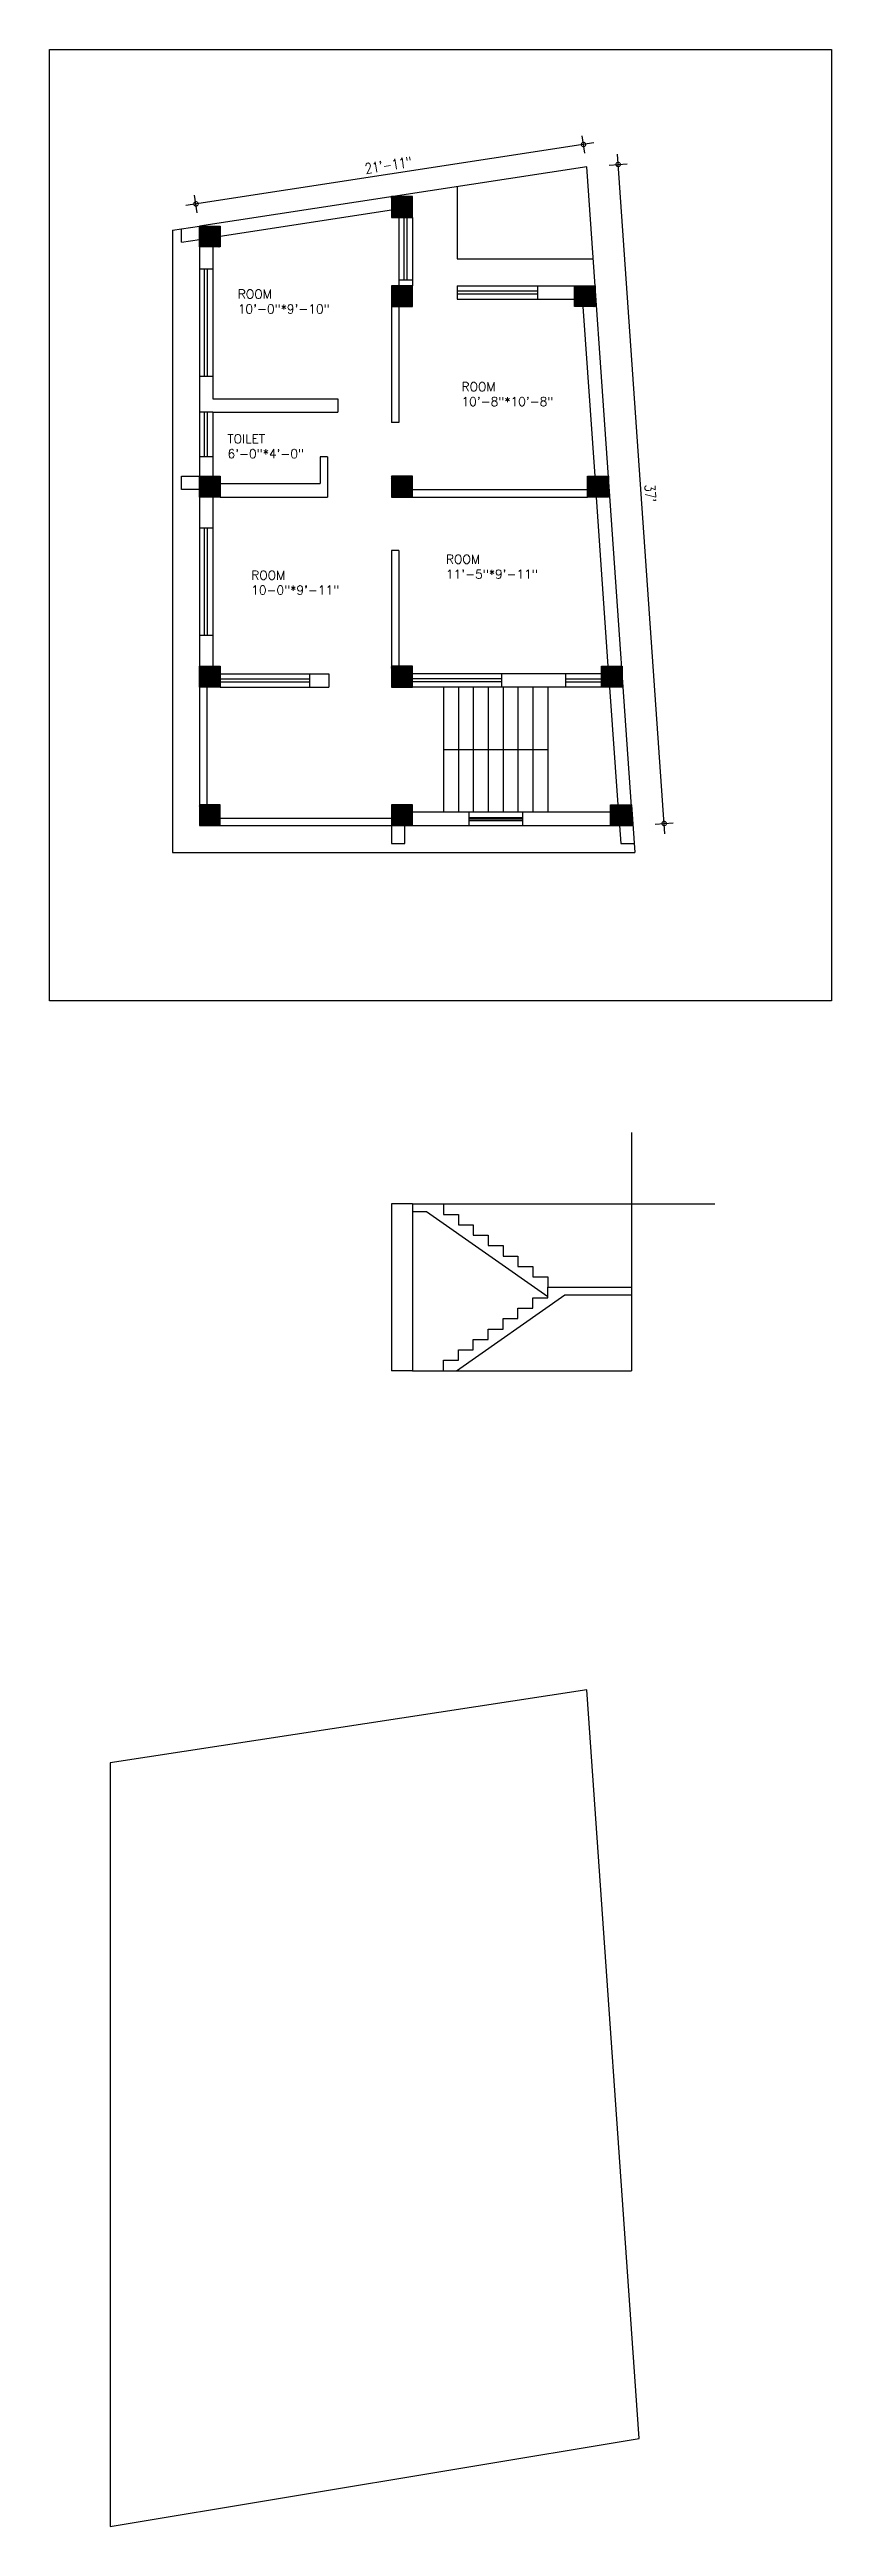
# Model space of a CAD drawing. Header units: inches. Extents: x -5096374 to -5070857, y -3259973 to -3243900.
# Drawn here: x -5093791 to -5093266, y -3259951 to -3258287 of the extents above; entities that cross this region are included whole.
import ezdxf

# ---------------------------------------------------------------- set-up
doc = ezdxf.new("R2010")
doc.units = ezdxf.units.IN
doc.header["$LTSCALE"] = 2
doc.header["$MEASUREMENT"] = 0
doc.header["$PDMODE"] = 34
doc.layers.get('0').update_dxf_attribs({"linetype": 'CONTINUOUS'})
doc.layers.get('DEFPOINTS').update_dxf_attribs({"color": 141, "linetype": 'CONTINUOUS'})
doc.styles.add('ROMANS', font='Romans.shx', dxfattribs={"width": 0.8})
doc.dimstyles.new('8 SCALE', dxfattribs={"dimscale": 0, "dimtxt": 7, "dimasz": 6, "dimexe": 6, "dimexo": 2, "dimgap": 2, "dimtad": 1, "dimdec": 0, "dimzin": 0, "dimdsep": 46, "dimlunit": 4, "dimtxsty": 'ROMANS', "dimblk": 'DOTSMALL', "dimcen": 0, "dimdle": 7, "dimclrd": 8, "dimclre": 8, "dimclrt": 3, "dimadec": 0, "dimazin": 0, "dimtfac": 1, "dimtdec": 0, "dimtofl": 0, "dimtmove": 2, "dimatfit": 3, "dimfxl": 6, "dimfxlon": 1, "dimtolj": 1, "dimtzin": 0, "dimarcsym": 0})

msp = doc.modelspace()

# ---------------------------------------------------------------- texts
at = {"ltscale": 0.5, "char_height": 6, "attachment_point": 1, "style": 'ROMANS'}
for s, insert in [('{\\W1;ROOM\\P10\'-0"*9\'-10"}', (-5093664.6, -3258448.2)), ('{\\W1;ROOM\\P10\'-8"*10\'-8"}', (-5093514.4, -3258510.4)), ('{\\W1;TOILET\\P6\'-0"*4\'-0"}', (-5093671.5, -3258545.4)), ('{\\W1;ROOM\\P11\'-5"*9\'-11"}', (-5093524.8, -3258626.3)), ('{\\W1;ROOM\\P10-0"*9\'-11"}', (-5093655.6, -3258637))]:
    msp.add_mtext_dynamic_manual_height_columns(s, width=45.731, gutter_width=30, heights=[0], dxfattribs=dict(at, insert=insert))

# ---------------------------------------------------------------- blocks, each defined once
blk = doc.blocks.new('_DOTSMALL')
at = {"color": 0, "linetype": 'ByBlock', "const_width": 0.5}
blk.add_lwpolyline([(-0.0625, 0, 1), (0.0625, 0, 1)], format="xyb", close=True, dxfattribs=at)
blk = doc.blocks.new('*D320')
at = {"color": 8, "lineweight": -2, "ltscale": 0.5, "transparency": 16777216}
for p, q in [((-5093431.6, -3258356.6), (-5093433.4, -3258344.8)), ((-5093425.5, -3258349.6), (-5093699.6, -3258391.7)), ((-5093691.8, -3258396.5), (-5093693.6, -3258384.7))]:
    blk.add_line(p, q, dxfattribs=at)
at = {"layer": 'DEFPOINTS', "color": 0, "ltscale": 0.5, "transparency": 16777216}
for p in [(-5093430.2, -3258365.6), (-5093692.7, -3258390.6), (-5093690.4, -3258405.5)]:
    blk.add_point(p, dxfattribs=at)
at = {"color": 8, "lineweight": -2, "ltscale": 0.5, "transparency": 16777216, "xscale": 6, "yscale": 6, "zscale": 6}
for p, rotation in [((-5093432.5, -3258350.7), 8.71474201853455), ((-5093692.7, -3258390.6), 188.7147420185346)]:
    blk.add_blockref('_DOTSMALL', p, dxfattribs=dict(at, rotation=rotation))
at = {"color": 3, "ltscale": 0.5, "transparency": 16777216, "insert": (-5093563.5, -3258364.6), "char_height": 7, "attachment_point": 5, "rotation": 8.7147, "style": 'ROMANS'}
blk.add_mtext('\\A1;21\'-11"', dxfattribs=at)
blk = doc.blocks.new('*D321')
at = {"color": 8, "lineweight": -2, "ltscale": 0.5, "transparency": 16777216}
for p, q in [((-5093415.2, -3258364.5), (-5093403.2, -3258363.7)), ((-5093377.8, -3258813.7), (-5093409.7, -3258357.1)), ((-5093384.3, -3258807.2), (-5093372.3, -3258806.3))]:
    blk.add_line(p, q, dxfattribs=at)
at = {"layer": 'DEFPOINTS', "color": 0, "ltscale": 0.5, "transparency": 16777216}
for p in [(-5093409.2, -3258364.1), (-5093430.2, -3258365.6), (-5093399.3, -3258808.2)]:
    blk.add_point(p, dxfattribs=at)
at = {"color": 8, "lineweight": -2, "ltscale": 0.5, "transparency": 16777216, "xscale": 6, "yscale": 6, "zscale": 6}
for p, rotation in [((-5093409.2, -3258364.1), 93.98810611425895), ((-5093378.3, -3258806.8), 273.988106114259)]:
    blk.add_blockref('_DOTSMALL', p, dxfattribs=dict(at, rotation=rotation))
at = {"color": 3, "ltscale": 0.5, "transparency": 16777216, "insert": (-5093387.6, -3258585), "char_height": 7, "attachment_point": 5, "rotation": 273.9881, "style": 'ROMANS'}
blk.add_mtext("\\A1;37'", dxfattribs=at)

# ---------------------------------------------------------------- dimensions: what is measured, and where the dimension line sits
at = {"ltscale": 0.5}
for p1, p2, distance, picture, middle in [((-5093430.2, -3258365.6), (-5093690.4, -3258405.5), -15, '*D320', (-5093563.5, -3258364.6)), ((-5093399.3, -3258808.2), (-5093430.2, -3258365.6), -21.1, '*D321', (-5093387.6, -3258585))]:
    dim = msp.add_aligned_dim(p1=p1, p2=p2, distance=distance, dimstyle='8 SCALE', override={"dimscale": 1}, dxfattribs=at)
    dim.commit()
    dim.dimension.update_dxf_attribs({"geometry": picture, "text_midpoint": middle})

# ---------------------------------------------------------------- hatches: boundary and pattern name
at = {"ltscale": 0.5}
h = msp.add_hatch(dxfattribs=at)
h.set_pattern_fill('ANSI31', color=256)
h.set_pattern_definition([(45, (0, 0), (-0.0883883476483, 0.0883883476483), [])])
h.paths.add_polyline_path([(-5093676.4, -3258405.5), (-5093690.4, -3258405.5), (-5093690.4, -3258419.5), (-5093676.4, -3258419.5)])
h.paths.add_polyline_path([(-5093547.4, -3258385.7), (-5093561.4, -3258385.7), (-5093561.4, -3258399.7), (-5093547.4, -3258399.7)])
h.paths.add_polyline_path([(-5093547.4, -3258445.6), (-5093561.4, -3258445.6), (-5093561.4, -3258459.6), (-5093547.4, -3258459.6)])
h.paths.add_polyline_path([(-5093424.6, -3258445.6), (-5093438.6, -3258445.6), (-5093438.6, -3258459.6), (-5093424.6, -3258459.6)])
h.paths.add_polyline_path([(-5093676.4, -3258573.5), (-5093690.4, -3258573.5), (-5093690.4, -3258587.5), (-5093676.4, -3258587.5)])
h.paths.add_polyline_path([(-5093547.4, -3258573.5), (-5093561.4, -3258573.5), (-5093561.4, -3258587.5), (-5093547.4, -3258587.5)])
h.paths.add_polyline_path([(-5093415.7, -3258573.5), (-5093429.7, -3258573.5), (-5093429.7, -3258587.5), (-5093415.7, -3258587.5)])
h.paths.add_polyline_path([(-5093406.8, -3258701.2), (-5093420.4, -3258701.2), (-5093420.4, -3258715.2), (-5093406.4, -3258715.2), (-5093406.4, -3258706.2)])
h.paths.add_polyline_path([(-5093547.4, -3258701.2), (-5093561.4, -3258701.2), (-5093561.4, -3258715.2), (-5093547.4, -3258715.2)])
h.paths.add_polyline_path([(-5093676.4, -3258701.2), (-5093690.4, -3258701.2), (-5093690.4, -3258715.2), (-5093676.4, -3258715.2)])
h.paths.add_polyline_path([(-5093676.4, -3258794.2), (-5093690.4, -3258794.2), (-5093690.4, -3258808.2), (-5093676.4, -3258808.2)])
h.paths.add_polyline_path([(-5093547.4, -3258794.2), (-5093561.4, -3258794.2), (-5093561.4, -3258808.2), (-5093547.4, -3258808.2)])
h.paths.add_polyline_path([(-5093400.3, -3258794.2), (-5093414.3, -3258794.2), (-5093414.3, -3258808.2), (-5093400.3, -3258808.2)])

# ---------------------------------------------------------------- linework, layer by layer
for p, q in [((-5093430.2, -3258365.6), (-5093690.4, -3258405.5)), ((-5093517.4, -3258378.6), (-5093517.4, -3258427.6)), ((-5093399.3, -3258808.2), (-5093430.2, -3258365.6)), ((-5093561.4, -3258394.8), (-5093676.4, -3258412.4)), ((-5093708.4, -3258408.2), (-5093690.4, -3258405.5)), ((-5093708.4, -3258408.2), (-5093708.4, -3258826.2)), ((-5093702.4, -3258416.4), (-5093702.4, -3258407.3)), ((-5093690.4, -3258405.5), (-5093690.4, -3258573.5)), ((-5093556.4, -3258399.7), (-5093556.4, -3258445.6)), ((-5093552.9, -3258441.7), (-5093552.9, -3258399.7)), ((-5093550.9, -3258441.7), (-5093550.9, -3258399.7)), ((-5093547.4, -3258399.7), (-5093547.4, -3258445.6)), ((-5093702.4, -3258416.4), (-5093690.4, -3258414.6)), ((-5093681.4, -3258419.5), (-5093681.4, -3258521.5)), ((-5093517.4, -3258427.6), (-5093425.9, -3258427.6)), ((-5093681.4, -3258434.5), (-5093690.4, -3258434.5)), ((-5093686.9, -3258506.5), (-5093686.9, -3258434.5)), ((-5093684.9, -3258506.5), (-5093684.9, -3258434.5)), ((-5093556.4, -3258441.7), (-5093547.4, -3258441.7)), ((-5093556.4, -3258445.6), (-5093547.4, -3258445.6)), ((-5093517.4, -3258445.6), (-5093517.4, -3258454.6)), ((-5093517.4, -3258445.6), (-5093424.6, -3258445.6)), ((-5093463.4, -3258445.6), (-5093463.4, -3258454.6)), ((-5093561.4, -3258459.6), (-5093561.4, -3258537.5)), ((-5093556.4, -3258459.6), (-5093556.4, -3258537.5)), ((-5093517.4, -3258449.1), (-5093463.4, -3258449.1)), ((-5093517.4, -3258451.1), (-5093463.4, -3258451.1)), ((-5093517.4, -3258454.6), (-5093438.6, -3258454.6)), ((-5093424.7, -3258573.5), (-5093432.7, -3258459.6)), ((-5093681.4, -3258506.5), (-5093690.4, -3258506.5)), ((-5093681.4, -3258530.5), (-5093690.4, -3258530.5)), ((-5093686.9, -3258560.5), (-5093686.9, -3258530.5)), ((-5093684.9, -3258560.5), (-5093684.9, -3258530.5)), ((-5093681.4, -3258521.5), (-5093597.4, -3258521.5)), ((-5093681.4, -3258530.5), (-5093681.4, -3258573.5)), ((-5093681.4, -3258530.5), (-5093597.4, -3258530.5)), ((-5093604.4, -3258530.5), (-5093597.4, -3258530.5)), ((-5093597.4, -3258521.5), (-5093597.4, -3258530.5)), ((-5093561.4, -3258530.5), (-5093561.4, -3258537.5)), ((-5093556.4, -3258537.5), (-5093561.4, -3258537.5)), ((-5093681.4, -3258560.5), (-5093690.4, -3258560.5)), ((-5093609.4, -3258560.5), (-5093609.4, -3258578.5)), ((-5093604.4, -3258560.5), (-5093609.4, -3258560.5)), ((-5093604.4, -3258560.5), (-5093604.4, -3258587.5)), ((-5093702.4, -3258573.5), (-5093690.4, -3258573.5)), ((-5093702.4, -3258582.5), (-5093702.4, -3258573.5)), ((-5093690.4, -3258573.5), (-5093690.4, -3258808.2)), ((-5093676.4, -3258578.5), (-5093609.4, -3258578.5)), ((-5093690.4, -3258582.5), (-5093702.4, -3258582.5)), ((-5093681.4, -3258587.5), (-5093681.4, -3258701.2)), ((-5093676.4, -3258587.5), (-5093604.4, -3258587.5)), ((-5093556.4, -3258587.5), (-5093429.7, -3258587.5)), ((-5093547.4, -3258582.5), (-5093429.7, -3258582.5)), ((-5093415.8, -3258701.2), (-5093423.7, -3258587.5)), ((-5093681.4, -3258608.4), (-5093690.4, -3258608.4)), ((-5093686.9, -3258680.4), (-5093686.9, -3258608.4)), ((-5093684.9, -3258680.4), (-5093684.9, -3258608.4)), ((-5093561.4, -3258623.5), (-5093561.4, -3258701.2)), ((-5093556.4, -3258623.5), (-5093561.4, -3258623.5)), ((-5093556.4, -3258623.5), (-5093556.4, -3258701.2)), ((-5093681.4, -3258680.4), (-5093690.4, -3258680.4)), ((-5093676.4, -3258706.2), (-5093603.4, -3258706.2)), ((-5093676.4, -3258706.2), (-5093676.4, -3258715.2)), ((-5093676.4, -3258709.7), (-5093616.4, -3258709.7)), ((-5093676.4, -3258711.7), (-5093616.4, -3258711.7)), ((-5093616.4, -3258706.2), (-5093616.4, -3258715.2)), ((-5093603.4, -3258706.2), (-5093603.4, -3258715.2)), ((-5093420.4, -3258706.2), (-5093547.4, -3258706.2)), ((-5093487.4, -3258709.7), (-5093547.4, -3258709.7)), ((-5093487.4, -3258711.7), (-5093547.4, -3258711.7)), ((-5093487.4, -3258715.2), (-5093487.4, -3258706.2)), ((-5093444.4, -3258715.2), (-5093444.4, -3258706.2)), ((-5093444.4, -3258709.7), (-5093420.4, -3258709.7)), ((-5093444.4, -3258711.7), (-5093420.4, -3258711.7)), ((-5093685.4, -3258715.2), (-5093685.4, -3258794.2)), ((-5093676.4, -3258715.2), (-5093603.4, -3258715.2)), ((-5093420.4, -3258715.2), (-5093547.4, -3258715.2)), ((-5093526.5, -3258715.2), (-5093526.5, -3258757.2)), ((-5093516.5, -3258715.2), (-5093516.5, -3258757.2)), ((-5093506.5, -3258715.2), (-5093506.5, -3258757.2)), ((-5093496.5, -3258715.2), (-5093496.5, -3258757.2)), ((-5093486.5, -3258715.2), (-5093486.5, -3258757.2)), ((-5093476.5, -3258715.2), (-5093476.5, -3258757.2)), ((-5093466.5, -3258715.2), (-5093466.5, -3258757.2)), ((-5093456.5, -3258715.2), (-5093456.5, -3258757.2)), ((-5093420.4, -3258715.2), (-5093444.4, -3258715.2)), ((-5093409.3, -3258794.2), (-5093414.8, -3258715.2)), ((-5093456.5, -3258757.2), (-5093526.5, -3258757.2)), ((-5093526.5, -3258757.2), (-5093526.5, -3258799.2)), ((-5093516.5, -3258757.2), (-5093516.5, -3258799.2)), ((-5093506.5, -3258757.2), (-5093506.5, -3258799.2)), ((-5093496.5, -3258757.2), (-5093496.5, -3258799.2)), ((-5093486.5, -3258757.2), (-5093486.5, -3258799.2)), ((-5093476.5, -3258757.2), (-5093476.5, -3258799.2)), ((-5093466.5, -3258757.2), (-5093466.5, -3258799.2)), ((-5093456.5, -3258757.2), (-5093456.5, -3258799.2)), ((-5093400.3, -3258794.2), (-5093398.1, -3258826.2)), ((-5093690.4, -3258808.2), (-5093399.3, -3258808.2)), ((-5093676.4, -3258803.2), (-5093561.4, -3258803.2)), ((-5093561.4, -3258808.2), (-5093561.4, -3258820.2)), ((-5093552.4, -3258820.2), (-5093552.4, -3258808.2)), ((-5093414.3, -3258799.2), (-5093547.4, -3258799.2)), ((-5093509.5, -3258799.2), (-5093509.5, -3258808.2)), ((-5093509.5, -3258802.7), (-5093473.5, -3258802.7)), ((-5093509.5, -3258803.7), (-5093473.5, -3258803.7)), ((-5093509.5, -3258804.7), (-5093473.5, -3258804.7)), ((-5093473.5, -3258799.2), (-5093473.5, -3258808.2)), ((-5093408.3, -3258808.2), (-5093407.5, -3258820.2)), ((-5093708.4, -3258826.2), (-5093398.1, -3258826.2)), ((-5093561.4, -3258820.2), (-5093552.4, -3258820.2)), ((-5093407.5, -3258820.2), (-5093398.5, -3258820.2)), ((-5093400.3, -3259014.4), (-5093400.3, -3259174.3)), ((-5093561.4, -3259062.3), (-5093561.4, -3259174.3)), ((-5093547.4, -3259062.3), (-5093561.4, -3259062.3)), ((-5093547.4, -3259062.3), (-5093547.4, -3259174.3)), ((-5093547.4, -3259062.3), (-5093344.4, -3259062.3)), ((-5093526.5, -3259062.3), (-5093526.5, -3259069.3)), ((-5093547.4, -3259067.3), (-5093538, -3259067.3)), ((-5093538, -3259067.3), (-5093456.5, -3259124.4)), ((-5093526.5, -3259069.3), (-5093516.5, -3259069.3)), ((-5093516.5, -3259069.3), (-5093516.5, -3259076.3)), ((-5093516.5, -3259076.3), (-5093506.5, -3259076.3)), ((-5093506.5, -3259076.3), (-5093506.5, -3259083.3)), ((-5093506.5, -3259083.3), (-5093496.5, -3259083.3)), ((-5093496.5, -3259083.3), (-5093496.5, -3259090.3)), ((-5093496.5, -3259090.3), (-5093486.5, -3259090.3)), ((-5093486.5, -3259090.3), (-5093486.5, -3259097.3)), ((-5093486.5, -3259097.3), (-5093476.5, -3259097.3)), ((-5093476.5, -3259097.3), (-5093476.5, -3259104.3)), ((-5093476.5, -3259104.3), (-5093466.5, -3259104.3)), ((-5093466.5, -3259104.3), (-5093466.5, -3259111.3)), ((-5093466.5, -3259111.3), (-5093456.5, -3259111.3)), ((-5093456.5, -3259111.3), (-5093456.5, -3259118.3)), ((-5093517.8, -3259174.3), (-5093444.9, -3259123.3)), ((-5093466.5, -3259132.3), (-5093466.5, -3259125.3)), ((-5093466.5, -3259125.3), (-5093456.5, -3259125.3)), ((-5093456.5, -3259125.3), (-5093456.5, -3259118.3)), ((-5093456.5, -3259118.3), (-5093400.3, -3259118.3)), ((-5093444.9, -3259123.3), (-5093400.3, -3259123.3)), ((-5093496.5, -3259153.3), (-5093496.5, -3259146.3)), ((-5093496.5, -3259146.3), (-5093486.5, -3259146.3)), ((-5093486.5, -3259146.3), (-5093486.5, -3259139.3)), ((-5093486.5, -3259139.3), (-5093476.5, -3259139.3)), ((-5093476.5, -3259139.3), (-5093476.5, -3259132.3)), ((-5093476.5, -3259132.3), (-5093466.5, -3259132.3)), ((-5093516.5, -3259167.3), (-5093516.5, -3259160.3)), ((-5093516.5, -3259160.3), (-5093506.5, -3259160.3)), ((-5093506.5, -3259160.3), (-5093506.5, -3259153.3)), ((-5093506.5, -3259153.3), (-5093496.5, -3259153.3)), ((-5093547.4, -3259174.3), (-5093561.4, -3259174.3)), ((-5093547.4, -3259174.3), (-5093400.3, -3259174.3)), ((-5093526.5, -3259174.3), (-5093526.5, -3259167.3)), ((-5093526.5, -3259167.3), (-5093516.5, -3259167.3))]:
    msp.add_line(p, q, dxfattribs=at)
at = {"color": 3, "ltscale": 0.5}
msp.add_lwpolyline([(-5093791, -3258286.9), (-5093266, -3258286.9), (-5093266, -3258925.8), (-5093791, -3258925.8)], close=True, dxfattribs=at)
at = {"ltscale": 0.5}
for points in [[(-5093547.4, -3258385.7), (-5093561.4, -3258385.7), (-5093561.4, -3258399.7), (-5093547.4, -3258399.7)], [(-5093690.4, -3258405.5), (-5093676.4, -3258405.5), (-5093676.4, -3258419.5), (-5093690.4, -3258419.5)], [(-5093547.4, -3258445.6), (-5093561.4, -3258445.6), (-5093561.4, -3258459.6), (-5093547.4, -3258459.6)], [(-5093438.6, -3258445.6), (-5093424.6, -3258445.6), (-5093424.6, -3258459.6), (-5093438.6, -3258459.6)], [(-5093690.4, -3258573.5), (-5093676.4, -3258573.5), (-5093676.4, -3258587.5), (-5093690.4, -3258587.5)], [(-5093547.4, -3258573.5), (-5093561.4, -3258573.5), (-5093561.4, -3258587.5), (-5093547.4, -3258587.5)], [(-5093429.7, -3258573.5), (-5093415.7, -3258573.5), (-5093415.7, -3258587.5), (-5093429.7, -3258587.5)], [(-5093690.4, -3258701.2), (-5093676.4, -3258701.2), (-5093676.4, -3258715.2), (-5093690.4, -3258715.2)], [(-5093547.4, -3258701.2), (-5093561.4, -3258701.2), (-5093561.4, -3258715.2), (-5093547.4, -3258715.2)], [(-5093420.4, -3258701.2), (-5093406.4, -3258701.2), (-5093406.4, -3258715.2), (-5093420.4, -3258715.2)], [(-5093676.4, -3258794.2), (-5093690.4, -3258794.2), (-5093690.4, -3258808.2), (-5093676.4, -3258808.2)], [(-5093547.4, -3258794.2), (-5093561.4, -3258794.2), (-5093561.4, -3258808.2), (-5093547.4, -3258808.2)], [(-5093414.3, -3258794.2), (-5093400.3, -3258794.2), (-5093400.3, -3258808.2), (-5093414.3, -3258808.2)], [(-5093430.2, -3259388.7), (-5093750.4, -3259437.8), (-5093750.4, -3259950.6), (-5093395.1, -3259891.5)]]:
    msp.add_lwpolyline(points, close=True, dxfattribs=at)

msp.set_redraw_order([(e.dxf.handle, doc.entitydb.next_handle()) for e in msp.query("TEXT MTEXT ATTDEF DIMENSION ARC_DIMENSION")])  # texts and dimensions are drawn at this point

doc.saveas('drawing.dxf')
